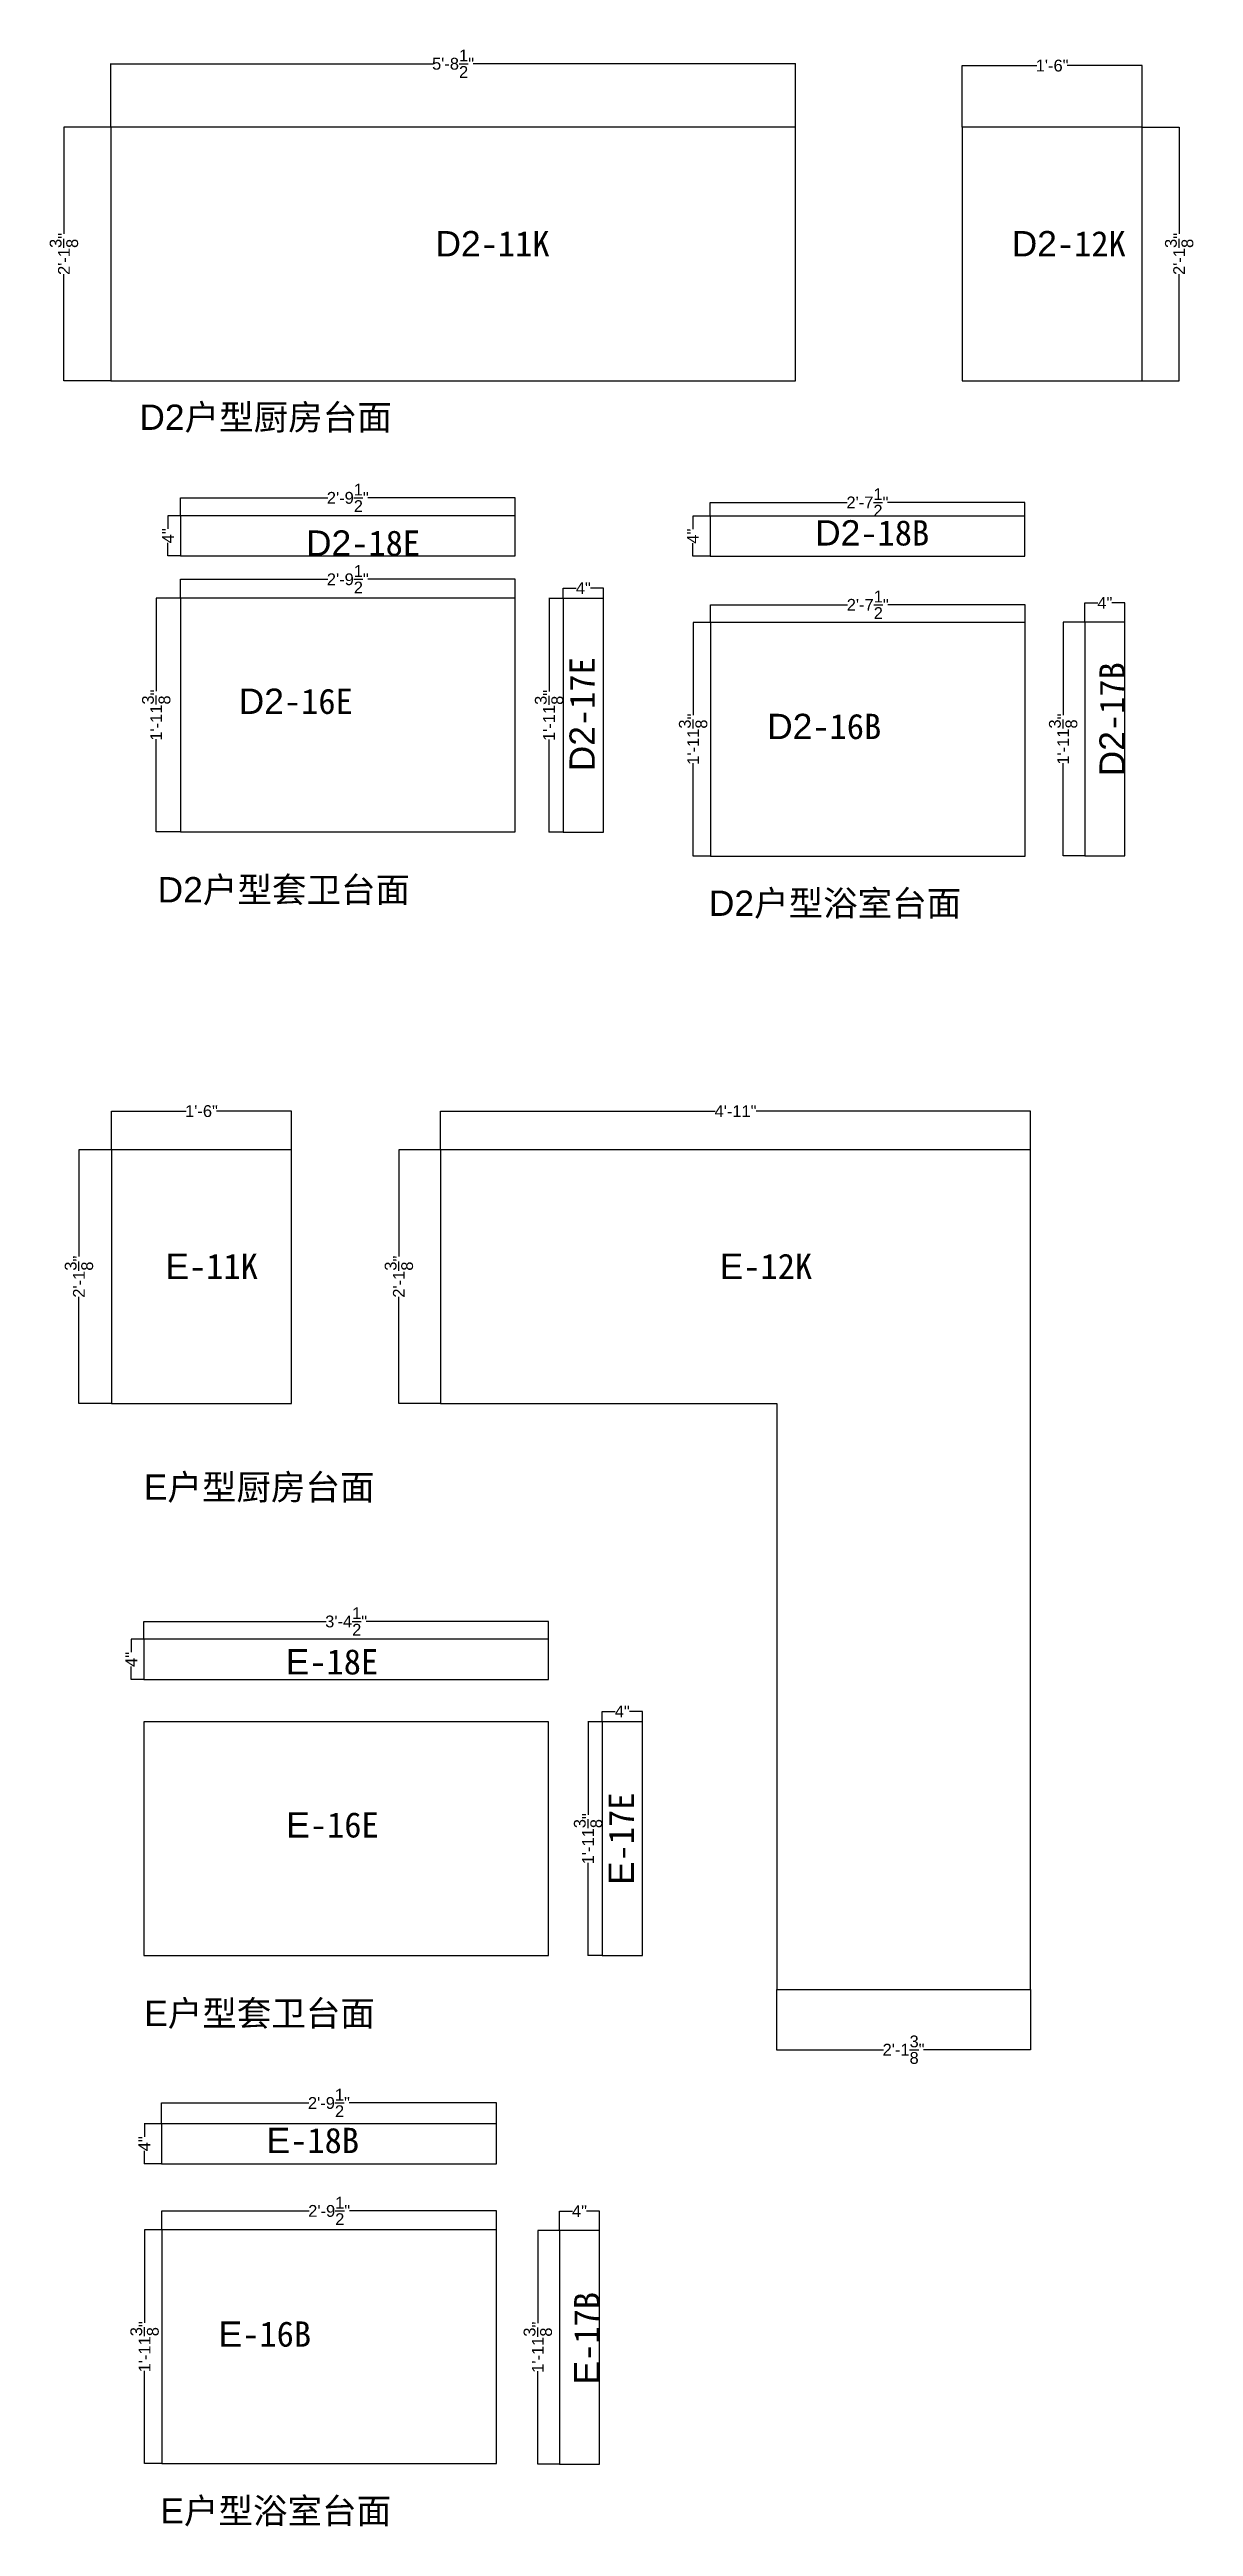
# Model space of a CAD drawing. Header units: inches. Extents: x -997106 to 39633, y -30199 to 1961.
# Drawn here: x 18443 to 21350, y -30188 to -23892 of the extents above; entities that cross this region are included whole.
import ezdxf

# ---------------------------------------------------------------- set-up
doc = ezdxf.new("R2010")
doc.units = ezdxf.units.IN
doc.header["$MEASUREMENT"] = 0
doc.layers.get('Defpoints').update_dxf_attribs({"color": 3})
doc.layers.add('编号', color=10, linetype='Continuous', plot=False)
doc.styles.get("Standard").update_dxf_attribs({"font": 'arial.ttf'})
doc.dimstyles.get("Standard").update_dxf_attribs({"dimtxt": 30, "dimasz": 1, "dimexe": 0.18, "dimexo": 0.0625, "dimgap": 0.09, "dimtad": 0, "dimtoh": 1, "dimdec": 4, "dimlfac": 0.03937, "dimzin": 0, "dimdsep": 46, "dimlunit": 4, "dimtxsty": 'Standard', "dimblk": 'ARCHTICK', "dimcen": 1, "dimadec": 0, "dimazin": 0, "dimtfac": 1, "dimtdec": 4, "dimtix": 1, "dimtofl": 0, "dimtmove": 2, "dimatfit": 3, "dimldrblk": 'ARCHTICK', "dimfxl": 1, "dimtolj": 1, "dimtzin": 0, "dimarcsym": 0})

msp = doc.modelspace()

# ---------------------------------------------------------------- texts
at = {"char_height": 64.3508622, "attachment_point": 1}
for s, insert in [('D2{\\fSimSun|b0|i0|c134|p2;户型厨房台面}', (18671.26048, -24794.68336)), ('D2{\\fSimSun|b0|i0|c134|p2;户型套卫台面}', (18717.69927, -25995.6984)), ('D2{\\fSimSun|b0|i0|c134|p2;户型浴室台面}', (20118.65097, -26030.00323)), ('E{\\fSimSun|b0|i0|c134|p2;户型厨房台面}', (18682.5249, -27514.0931)), ('E{\\fSimSun|b0|i0|c134|p2;户型套卫台面}', (18683.47164, -28851.55508)), ('E{\\fSimSun|b0|i0|c134|p2;户型浴室台面}', (18724.52561, -30116.04661))]:
    msp.add_mtext(s, dxfattribs=dict(at, insert=insert))
at = {"layer": '编号', "char_height": 64.3508622, "attachment_point": 1}
for s, insert in [('D2{\\fSimSun|b0|i0|c134|p2;-11K}', (19423.88871, -24353.64821)), ('D2{\\fSimSun|b0|i0|c134|p2;-12K}', (20888.28472, -24353.64821)), ('D2{\\fSimSun|b0|i0|c134|p2;-18E}', (19094.77546, -25114.59897)), ('D2{\\fSimSun|b0|i0|c134|p2;-18B}', (20388.73246, -25088.60088)), ('D2{\\fSimSun|b0|i0|c134|p2;-16E}', (18923.72067, -25516.68809)), ('D2{\\fSimSun|b0|i0|c134|p2;-16B}', (20266.80041, -25580.67213)), ('E{\\fSimSun|b0|i0|c134|p2;-11K}', (18737.58169, -26952.86806)), ('E{\\fSimSun|b0|i0|c134|p2;-12K}', (20146.22161, -26952.86806)), ('E{\\fSimSun|b0|i0|c134|p2;-18E}', (19043.2678, -27958.06201)), ('E{\\fSimSun|b0|i0|c134|p2;-16E}', (19044.60033, -28372.54477)), ('E{\\fSimSun|b0|i0|c134|p2;-18B}', (18994.60711, -29174.64426)), ('E{\\fSimSun|b0|i0|c134|p2;-16B}', (18872.67506, -29666.71551))]:
    msp.add_mtext(s, dxfattribs=dict(at, insert=insert))
at = {"layer": '编号', "char_height": 64.3508622, "attachment_point": 1, "rotation": 90}
for s, insert in [('D2{\\fSimSun|b0|i0|c134|p2;-17E}', (19764.44361, -25726.87445)), ('D2{\\fSimSun|b0|i0|c134|p2;-17B}', (21111.34786, -25739.70921)), ('E{\\fSimSun|b0|i0|c134|p2;-17E}', (19863.87014, -28557.60446)), ('E{\\fSimSun|b0|i0|c134|p2;-17B}', (19776.19956, -29827.16841))]:
    msp.add_mtext(s, dxfattribs=dict(at, insert=insert))

# ---------------------------------------------------------------- blocks, each defined once
blk = doc.blocks.new('_ArchTick')
at = {"color": 0, "linetype": 'ByBlock', "const_width": 0.15}
blk.add_lwpolyline([(-0.5, -0.5), (0.5, 0.5)], dxfattribs=at)
blk = doc.blocks.new('*D501')
at = {"color": 0, "lineweight": -2, "transparency": 16777216}
for p, q in [((18600.7, -26688.8), (18600.7, -26590.6)), ((18600.7, -26590.7), (18790.6, -26590.7)), ((19057.7, -26590.7), (18867.7, -26590.7)), ((19057.7, -26688.8), (19057.7, -26590.6))]:
    blk.add_line(p, q, dxfattribs=at)
at = {"layer": 'Defpoints', "color": 0, "transparency": 16777216}
for p in [(19057.7, -26590.7), (18600.7, -26688.9), (19057.7, -26688.9)]:
    blk.add_point(p, dxfattribs=at)
at = {"color": 0, "lineweight": -2, "transparency": 16777216, "rotation": 180}
blk.add_blockref('_ArchTick', (18600.7, -26590.7), dxfattribs=at)
at = {"color": 0, "lineweight": -2, "transparency": 16777216}
blk.add_blockref('_ArchTick', (19057.7, -26590.7), dxfattribs=at)
at = {"color": 0, "transparency": 16777216, "insert": (18829.2, -26590.7), "char_height": 30, "attachment_point": 5}
blk.add_mtext('\\A1;1\'-6"', dxfattribs=at)
blk = doc.blocks.new('*D502')
at = {"color": 0, "lineweight": -2, "transparency": 16777216}
for p, q in [((18600.6, -26688.9), (18517.5, -26688.9)), ((18517.6, -26688.9), (18517.6, -26960.3)), ((18517.6, -27333.9), (18517.6, -27062.5)), ((18600.6, -27333.9), (18517.5, -27333.9))]:
    blk.add_line(p, q, dxfattribs=at)
at = {"layer": 'Defpoints', "color": 0, "transparency": 16777216}
for p in [(18600.7, -26688.9), (18517.6, -27333.9), (18600.7, -27333.9)]:
    blk.add_point(p, dxfattribs=at)
at = {"color": 0, "lineweight": -2, "transparency": 16777216}
for p, rotation in [((18517.6, -26688.9), 90), ((18517.6, -27333.9), 270)]:
    blk.add_blockref('_ArchTick', p, dxfattribs=dict(at, rotation=rotation))
at = {"color": 0, "transparency": 16777216, "insert": (18517.6, -27011.4), "char_height": 30, "attachment_point": 5, "rotation": 90}
blk.add_mtext('\\A1;2\'-1{\\H1x;\\S3/8;}"', dxfattribs=at)
blk = doc.blocks.new('*D503')
at = {"color": 0, "lineweight": -2, "transparency": 16777216}
for p, q in [((19437, -26688.8), (19437, -26590.5)), ((19437, -26590.7), (20134.3, -26590.7)), ((20936, -26590.7), (20238.7, -26590.7)), ((20936, -26688.8), (20936, -26590.5))]:
    blk.add_line(p, q, dxfattribs=at)
at = {"layer": 'Defpoints', "color": 0, "transparency": 16777216}
for p in [(20936, -26590.7), (19437, -26688.9), (20936, -26688.9)]:
    blk.add_point(p, dxfattribs=at)
at = {"color": 0, "lineweight": -2, "transparency": 16777216, "rotation": 180}
blk.add_blockref('_ArchTick', (19437, -26590.7), dxfattribs=at)
at = {"color": 0, "lineweight": -2, "transparency": 16777216}
blk.add_blockref('_ArchTick', (20936, -26590.7), dxfattribs=at)
at = {"color": 0, "transparency": 16777216, "insert": (20186.5, -26590.7), "char_height": 30, "attachment_point": 5}
blk.add_mtext('\\A1;4\'-11"', dxfattribs=at)
blk = doc.blocks.new('*D504')
at = {"color": 0, "lineweight": -2, "transparency": 16777216}
for p, q in [((19437, -26688.9), (19330.6, -26688.9)), ((19330.8, -26688.9), (19330.8, -26960.3)), ((19330.8, -27333.9), (19330.8, -27062.5)), ((19437, -27333.9), (19330.6, -27333.9))]:
    blk.add_line(p, q, dxfattribs=at)
at = {"layer": 'Defpoints', "color": 0, "transparency": 16777216}
for p in [(19437, -26688.9), (19330.8, -27333.9), (19437, -27333.9)]:
    blk.add_point(p, dxfattribs=at)
at = {"color": 0, "lineweight": -2, "transparency": 16777216}
for p, rotation in [((19330.8, -26688.9), 90), ((19330.8, -27333.9), 270)]:
    blk.add_blockref('_ArchTick', p, dxfattribs=dict(at, rotation=rotation))
at = {"color": 0, "transparency": 16777216, "insert": (19330.8, -27011.4), "char_height": 30, "attachment_point": 5, "rotation": 90}
blk.add_mtext('\\A1;2\'-1{\\H1x;\\S3/8;}"', dxfattribs=at)
blk = doc.blocks.new('*D505')
at = {"color": 0, "lineweight": -2, "transparency": 16777216}
for p, q in [((20291, -28823), (20291, -28976.3)), ((20936, -28823), (20936, -28976.3)), ((20291, -28976.1), (20562.4, -28976.1)), ((20936, -28976.1), (20664.6, -28976.1))]:
    blk.add_line(p, q, dxfattribs=at)
at = {"layer": 'Defpoints', "color": 0, "transparency": 16777216}
for p in [(20291, -28822.9), (20936, -28822.9), (20936, -28976.1)]:
    blk.add_point(p, dxfattribs=at)
at = {"color": 0, "lineweight": -2, "transparency": 16777216, "rotation": 180}
blk.add_blockref('_ArchTick', (20291, -28976.1), dxfattribs=at)
at = {"color": 0, "lineweight": -2, "transparency": 16777216}
blk.add_blockref('_ArchTick', (20936, -28976.1), dxfattribs=at)
at = {"color": 0, "transparency": 16777216, "insert": (20613.5, -28976.1), "char_height": 30, "attachment_point": 5}
blk.add_mtext('\\A1;2\'-1{\\H1x;\\S3/8;}"', dxfattribs=at)
blk = doc.blocks.new('*D762')
at = {"color": 0, "lineweight": -2, "transparency": 16777216}
for p, q in [((19847.7, -28142.9), (19847.7, -28116.3)), ((19847.7, -28116.4), (19880.8, -28116.4)), ((19949.7, -28116.4), (19916.6, -28116.4)), ((19949.7, -28142.9), (19949.7, -28116.3))]:
    blk.add_line(p, q, dxfattribs=at)
at = {"layer": 'Defpoints', "color": 0, "transparency": 16777216}
for p in [(19949.7, -28116.4), (19847.7, -28143), (19949.7, -28143)]:
    blk.add_point(p, dxfattribs=at)
at = {"color": 0, "lineweight": -2, "transparency": 16777216, "rotation": 180}
blk.add_blockref('_ArchTick', (19847.7, -28116.4), dxfattribs=at)
at = {"color": 0, "lineweight": -2, "transparency": 16777216}
blk.add_blockref('_ArchTick', (19949.7, -28116.4), dxfattribs=at)
at = {"color": 0, "transparency": 16777216, "insert": (19898.7, -28116.4), "char_height": 30, "attachment_point": 5}
blk.add_mtext('\\A1;4"', dxfattribs=at)
blk = doc.blocks.new('*D763')
at = {"color": 0, "lineweight": -2, "transparency": 16777216}
for p, q in [((19847.6, -28143), (19811.4, -28143)), ((19811.6, -28143), (19811.6, -28378.9)), ((19811.6, -28737), (19811.6, -28501.1)), ((19847.6, -28737), (19811.4, -28737))]:
    blk.add_line(p, q, dxfattribs=at)
at = {"layer": 'Defpoints', "color": 0, "transparency": 16777216}
for p in [(19847.7, -28143), (19811.6, -28737), (19847.7, -28737)]:
    blk.add_point(p, dxfattribs=at)
at = {"color": 0, "lineweight": -2, "transparency": 16777216}
for p, rotation in [((19811.6, -28143), 90), ((19811.6, -28737), 270)]:
    blk.add_blockref('_ArchTick', p, dxfattribs=dict(at, rotation=rotation))
at = {"color": 0, "transparency": 16777216, "insert": (19811.6, -28440), "char_height": 30, "attachment_point": 5, "rotation": 90}
blk.add_mtext('\\A1;1\'-11{\\H1x;\\S3/8;}"', dxfattribs=at)
blk = doc.blocks.new('*D759')
at = {"color": 0, "lineweight": -2, "transparency": 16777216}
for p, q in [((18682.4, -27933.1), (18650.6, -27933.1)), ((18650.8, -27933.1), (18650.8, -27966.1)), ((18650.8, -28035.1), (18650.8, -28002)), ((18682.4, -28035.1), (18650.6, -28035.1))]:
    blk.add_line(p, q, dxfattribs=at)
at = {"layer": 'Defpoints', "color": 0, "transparency": 16777216}
for p in [(18682.4, -27933.1), (18650.8, -28035.1), (18682.4, -28035.1)]:
    blk.add_point(p, dxfattribs=at)
at = {"color": 0, "lineweight": -2, "transparency": 16777216}
for p, rotation in [((18650.8, -27933.1), 90), ((18650.8, -28035.1), 270)]:
    blk.add_blockref('_ArchTick', p, dxfattribs=dict(at, rotation=rotation))
at = {"color": 0, "transparency": 16777216, "insert": (18650.8, -27984.1), "char_height": 30, "attachment_point": 5, "rotation": 90}
blk.add_mtext('\\A1;4"', dxfattribs=at)
blk = doc.blocks.new('*D764')
at = {"color": 0, "lineweight": -2, "transparency": 16777216}
for p, q in [((19847.7, -28142.9), (19847.7, -28116.3)), ((19847.7, -28116.4), (19880.8, -28116.4)), ((19949.7, -28116.4), (19916.6, -28116.4)), ((19949.7, -28142.9), (19949.7, -28116.3))]:
    blk.add_line(p, q, dxfattribs=at)
at = {"layer": 'Defpoints', "color": 0, "transparency": 16777216}
for p in [(19949.7, -28116.4), (19847.7, -28143), (19949.7, -28143)]:
    blk.add_point(p, dxfattribs=at)
at = {"color": 0, "lineweight": -2, "transparency": 16777216, "rotation": 180}
blk.add_blockref('_ArchTick', (19847.7, -28116.4), dxfattribs=at)
at = {"color": 0, "lineweight": -2, "transparency": 16777216}
blk.add_blockref('_ArchTick', (19949.7, -28116.4), dxfattribs=at)
at = {"color": 0, "transparency": 16777216, "insert": (19898.7, -28116.4), "char_height": 30, "attachment_point": 5}
blk.add_mtext('\\A1;4"', dxfattribs=at)
blk = doc.blocks.new('*D765')
at = {"color": 0, "lineweight": -2, "transparency": 16777216}
for p, q in [((19847.6, -28143), (19811.4, -28143)), ((19811.6, -28143), (19811.6, -28378.9)), ((19811.6, -28737), (19811.6, -28501.1)), ((19847.6, -28737), (19811.4, -28737))]:
    blk.add_line(p, q, dxfattribs=at)
at = {"layer": 'Defpoints', "color": 0, "transparency": 16777216}
for p in [(19847.7, -28143), (19811.6, -28737), (19847.7, -28737)]:
    blk.add_point(p, dxfattribs=at)
at = {"color": 0, "lineweight": -2, "transparency": 16777216}
for p, rotation in [((19811.6, -28143), 90), ((19811.6, -28737), 270)]:
    blk.add_blockref('_ArchTick', p, dxfattribs=dict(at, rotation=rotation))
at = {"color": 0, "transparency": 16777216, "insert": (19811.6, -28440), "char_height": 30, "attachment_point": 5, "rotation": 90}
blk.add_mtext('\\A1;1\'-11{\\H1x;\\S3/8;}"', dxfattribs=at)
blk = doc.blocks.new('*D760')
at = {"color": 0, "lineweight": -2, "transparency": 16777216}
for p, q in [((18682.4, -27933.1), (18650.6, -27933.1)), ((18650.8, -27933.1), (18650.8, -27966.1)), ((18650.8, -28035.1), (18650.8, -28002)), ((18682.4, -28035.1), (18650.6, -28035.1))]:
    blk.add_line(p, q, dxfattribs=at)
at = {"layer": 'Defpoints', "color": 0, "transparency": 16777216}
for p in [(18682.4, -27933.1), (18650.8, -28035.1), (18682.4, -28035.1)]:
    blk.add_point(p, dxfattribs=at)
at = {"color": 0, "lineweight": -2, "transparency": 16777216}
for p, rotation in [((18650.8, -27933.1), 90), ((18650.8, -28035.1), 270)]:
    blk.add_blockref('_ArchTick', p, dxfattribs=dict(at, rotation=rotation))
at = {"color": 0, "transparency": 16777216, "insert": (18650.8, -27984.1), "char_height": 30, "attachment_point": 5, "rotation": 90}
blk.add_mtext('\\A1;4"', dxfattribs=at)
blk = doc.blocks.new('*D761')
at = {"color": 0, "lineweight": -2, "transparency": 16777216}
for p, q in [((18682.4, -27933), (18682.4, -27887.5)), ((18682.4, -27887.7), (19146, -27887.7)), ((19711.4, -27887.7), (19247.8, -27887.7)), ((19711.4, -27933), (19711.4, -27887.5))]:
    blk.add_line(p, q, dxfattribs=at)
at = {"layer": 'Defpoints', "color": 0, "transparency": 16777216}
for p in [(19711.4, -27887.7), (18682.4, -27933.1), (19711.4, -27933.1)]:
    blk.add_point(p, dxfattribs=at)
at = {"color": 0, "lineweight": -2, "transparency": 16777216, "rotation": 180}
blk.add_blockref('_ArchTick', (18682.4, -27887.7), dxfattribs=at)
at = {"color": 0, "lineweight": -2, "transparency": 16777216}
blk.add_blockref('_ArchTick', (19711.4, -27887.7), dxfattribs=at)
at = {"color": 0, "transparency": 16777216, "insert": (19196.9, -27887.7), "char_height": 30, "attachment_point": 5}
blk.add_mtext('\\A1;3\'-4{\\H1x;\\S1/2;}"', dxfattribs=at)
blk = doc.blocks.new('*D1468')
at = {"color": 0, "lineweight": -2, "transparency": 16777216}
for p, q in [((19738.8, -29435.5), (19683.7, -29435.5)), ((19683.9, -29435.5), (19683.9, -29671.4)), ((19683.9, -30029.5), (19683.9, -29793.6)), ((19738.8, -30029.5), (19683.7, -30029.5))]:
    blk.add_line(p, q, dxfattribs=at)
at = {"layer": 'Defpoints', "color": 0, "transparency": 16777216}
for p in [(19738.8, -29435.5), (19683.9, -30029.5), (19738.8, -30029.5)]:
    blk.add_point(p, dxfattribs=at)
at = {"color": 0, "lineweight": -2, "transparency": 16777216}
for p, rotation in [((19683.9, -29435.5), 90), ((19683.9, -30029.5), 270)]:
    blk.add_blockref('_ArchTick', p, dxfattribs=dict(at, rotation=rotation))
at = {"color": 0, "transparency": 16777216, "insert": (19683.9, -29732.5), "char_height": 30, "attachment_point": 5, "rotation": 90}
blk.add_mtext('\\A1;1\'-11{\\H1x;\\S3/8;}"', dxfattribs=at)
blk = doc.blocks.new('*D1469')
at = {"color": 0, "lineweight": -2, "transparency": 16777216}
for p, q in [((19738.8, -29435.4), (19738.8, -29386.2)), ((19738.8, -29386.4), (19771.9, -29386.4)), ((19840.8, -29386.4), (19807.7, -29386.4)), ((19840.8, -29435.4), (19840.8, -29386.2))]:
    blk.add_line(p, q, dxfattribs=at)
at = {"layer": 'Defpoints', "color": 0, "transparency": 16777216}
for p in [(19840.8, -29386.4), (19738.8, -29435.5), (19840.8, -29435.5)]:
    blk.add_point(p, dxfattribs=at)
at = {"color": 0, "lineweight": -2, "transparency": 16777216, "rotation": 180}
blk.add_blockref('_ArchTick', (19738.8, -29386.4), dxfattribs=at)
at = {"color": 0, "lineweight": -2, "transparency": 16777216}
blk.add_blockref('_ArchTick', (19840.8, -29386.4), dxfattribs=at)
at = {"color": 0, "transparency": 16777216, "insert": (19789.8, -29386.4), "char_height": 30, "attachment_point": 5}
blk.add_mtext('\\A1;4"', dxfattribs=at)
blk = doc.blocks.new('*D1466')
at = {"color": 0, "lineweight": -2, "transparency": 16777216}
for p, q in [((18728.3, -29434.3), (18684.3, -29434.3)), ((18684.5, -29434.3), (18684.5, -29670.2)), ((18684.5, -30028.3), (18684.5, -29792.4)), ((18728.3, -30028.3), (18684.3, -30028.3))]:
    blk.add_line(p, q, dxfattribs=at)
at = {"layer": 'Defpoints', "color": 0, "transparency": 16777216}
for p in [(18728.3, -29434.3), (18684.5, -30028.3), (18728.3, -30028.3)]:
    blk.add_point(p, dxfattribs=at)
at = {"color": 0, "lineweight": -2, "transparency": 16777216}
for p, rotation in [((18684.5, -29434.3), 90), ((18684.5, -30028.3), 270)]:
    blk.add_blockref('_ArchTick', p, dxfattribs=dict(at, rotation=rotation))
at = {"color": 0, "transparency": 16777216, "insert": (18684.5, -29731.3), "char_height": 30, "attachment_point": 5, "rotation": 90}
blk.add_mtext('\\A1;1\'-11{\\H1x;\\S3/8;}"', dxfattribs=at)
blk = doc.blocks.new('*D1467')
at = {"color": 0, "lineweight": -2, "transparency": 16777216}
for p, q in [((18727.5, -29164.2), (18683.9, -29164.2)), ((18684.1, -29164.2), (18684.1, -29197.3)), ((18727.5, -29266.2), (18683.9, -29266.2)), ((18684.1, -29266.2), (18684.1, -29233.1))]:
    blk.add_line(p, q, dxfattribs=at)
at = {"layer": 'Defpoints', "color": 0, "transparency": 16777216}
for p in [(18727.6, -29164.2), (18684.1, -29266.2), (18727.6, -29266.2)]:
    blk.add_point(p, dxfattribs=at)
at = {"color": 0, "lineweight": -2, "transparency": 16777216}
for p, rotation in [((18684.1, -29164.2), 90), ((18684.1, -29266.2), 270)]:
    blk.add_blockref('_ArchTick', p, dxfattribs=dict(at, rotation=rotation))
at = {"color": 0, "transparency": 16777216, "insert": (18684.1, -29215.2), "char_height": 30, "attachment_point": 5, "rotation": 90}
blk.add_mtext('\\A1;4"', dxfattribs=at)
blk = doc.blocks.new('*D1470')
at = {"color": 0, "lineweight": -2, "transparency": 16777216}
for p, q in [((18728.3, -29434.3), (18728.3, -29385.7)), ((18728.3, -29385.9), (19102.7, -29385.9)), ((19579.3, -29385.9), (19205, -29385.9)), ((19579.3, -29434.3), (19579.3, -29385.7))]:
    blk.add_line(p, q, dxfattribs=at)
at = {"layer": 'Defpoints', "color": 0, "transparency": 16777216}
for p in [(19579.3, -29385.9), (18728.3, -29434.3), (19579.3, -29434.3)]:
    blk.add_point(p, dxfattribs=at)
at = {"color": 0, "lineweight": -2, "transparency": 16777216, "rotation": 180}
blk.add_blockref('_ArchTick', (18728.3, -29385.9), dxfattribs=at)
at = {"color": 0, "lineweight": -2, "transparency": 16777216}
blk.add_blockref('_ArchTick', (19579.3, -29385.9), dxfattribs=at)
at = {"color": 0, "transparency": 16777216, "insert": (19153.8, -29385.9), "char_height": 30, "attachment_point": 5}
blk.add_mtext('\\A1;2\'-9{\\H1x;\\S1/2;}"', dxfattribs=at)
blk = doc.blocks.new('*D1471')
at = {"color": 0, "lineweight": -2, "transparency": 16777216}
for p, q in [((18727.6, -29164.1), (18727.6, -29111.3)), ((18727.6, -29111.5), (19101.9, -29111.5)), ((19578.6, -29111.5), (19204.3, -29111.5)), ((19578.6, -29164.1), (19578.6, -29111.3))]:
    blk.add_line(p, q, dxfattribs=at)
at = {"layer": 'Defpoints', "color": 0, "transparency": 16777216}
for p in [(19578.6, -29111.5), (18727.6, -29164.2), (19578.6, -29164.2)]:
    blk.add_point(p, dxfattribs=at)
at = {"color": 0, "lineweight": -2, "transparency": 16777216, "rotation": 180}
blk.add_blockref('_ArchTick', (18727.6, -29111.5), dxfattribs=at)
at = {"color": 0, "lineweight": -2, "transparency": 16777216}
blk.add_blockref('_ArchTick', (19578.6, -29111.5), dxfattribs=at)
at = {"color": 0, "transparency": 16777216, "insert": (19153.1, -29111.5), "char_height": 30, "attachment_point": 5}
blk.add_mtext('\\A1;2\'-9{\\H1x;\\S1/2;}"', dxfattribs=at)
blk = doc.blocks.new('*D452')
at = {"color": 0, "lineweight": -2, "transparency": 16777216}
for p, q in [((18598.5, -24089.4), (18598.5, -23928.2)), ((18598.5, -23928.4), (19417.6, -23928.4)), ((20338.5, -23928.4), (19519.4, -23928.4)), ((20338.5, -24089.4), (20338.5, -23928.2))]:
    blk.add_line(p, q, dxfattribs=at)
at = {"layer": 'Defpoints', "color": 0, "transparency": 16777216}
for p in [(20338.5, -23928.4), (18598.5, -24089.4), (20338.5, -24089.4)]:
    blk.add_point(p, dxfattribs=at)
at = {"color": 0, "lineweight": -2, "transparency": 16777216, "rotation": 180}
blk.add_blockref('_ArchTick', (18598.5, -23928.4), dxfattribs=at)
at = {"color": 0, "lineweight": -2, "transparency": 16777216}
blk.add_blockref('_ArchTick', (20338.5, -23928.4), dxfattribs=at)
at = {"color": 0, "transparency": 16777216, "insert": (19468.5, -23928.4), "char_height": 30, "attachment_point": 5}
blk.add_mtext('\\A1;5\'-8{\\H1x;\\S1/2;}"', dxfattribs=at)
blk = doc.blocks.new('*D453')
at = {"color": 0, "lineweight": -2, "transparency": 16777216}
for p, q in [((18598.4, -24089.4), (18479.3, -24089.4)), ((18479.5, -24089.4), (18479.5, -24360.8)), ((18479.5, -24734.4), (18479.5, -24463)), ((18598.4, -24734.4), (18479.3, -24734.4))]:
    blk.add_line(p, q, dxfattribs=at)
at = {"layer": 'Defpoints', "color": 0, "transparency": 16777216}
for p in [(18598.5, -24089.4), (18479.5, -24734.4), (18598.5, -24734.4)]:
    blk.add_point(p, dxfattribs=at)
at = {"color": 0, "lineweight": -2, "transparency": 16777216}
for p, rotation in [((18479.5, -24089.4), 90), ((18479.5, -24734.4), 270)]:
    blk.add_blockref('_ArchTick', p, dxfattribs=dict(at, rotation=rotation))
at = {"color": 0, "transparency": 16777216, "insert": (18479.5, -24411.9), "char_height": 30, "attachment_point": 5, "rotation": 90}
blk.add_mtext('\\A1;2\'-1{\\H1x;\\S3/8;}"', dxfattribs=at)
blk = doc.blocks.new('*D454')
at = {"color": 0, "lineweight": -2, "transparency": 16777216}
for p, q in [((20762.6, -24089.4), (20762.6, -23933.1)), ((20762.6, -23933.3), (20952.6, -23933.3)), ((21219.6, -23933.3), (21029.7, -23933.3)), ((21219.6, -24089.4), (21219.6, -23933.1))]:
    blk.add_line(p, q, dxfattribs=at)
at = {"layer": 'Defpoints', "color": 0, "transparency": 16777216}
for p in [(21219.6, -23933.3), (20762.6, -24089.4), (21219.6, -24089.4)]:
    blk.add_point(p, dxfattribs=at)
at = {"color": 0, "lineweight": -2, "transparency": 16777216, "rotation": 180}
blk.add_blockref('_ArchTick', (20762.6, -23933.3), dxfattribs=at)
at = {"color": 0, "lineweight": -2, "transparency": 16777216}
blk.add_blockref('_ArchTick', (21219.6, -23933.3), dxfattribs=at)
at = {"color": 0, "transparency": 16777216, "insert": (20991.1, -23933.3), "char_height": 30, "attachment_point": 5}
blk.add_mtext('\\A1;1\'-6"', dxfattribs=at)
blk = doc.blocks.new('*D455')
at = {"color": 0, "lineweight": -2, "transparency": 16777216}
for p, q in [((21219.7, -24089.4), (21314, -24089.4)), ((21313.9, -24089.4), (21313.9, -24360.8)), ((21313.9, -24734.4), (21313.9, -24463)), ((21219.7, -24734.4), (21314, -24734.4))]:
    blk.add_line(p, q, dxfattribs=at)
at = {"layer": 'Defpoints', "color": 0, "transparency": 16777216}
for p in [(21219.6, -24089.4), (21219.6, -24734.4), (21313.9, -24734.4)]:
    blk.add_point(p, dxfattribs=at)
at = {"color": 0, "lineweight": -2, "transparency": 16777216}
for p, rotation in [((21313.9, -24089.4), 90), ((21313.9, -24734.4), 270)]:
    blk.add_blockref('_ArchTick', p, dxfattribs=dict(at, rotation=rotation))
at = {"color": 0, "transparency": 16777216, "insert": (21313.9, -24411.9), "char_height": 30, "attachment_point": 5, "rotation": 90}
blk.add_mtext('\\A1;2\'-1{\\H1x;\\S3/8;}"', dxfattribs=at)
blk = doc.blocks.new('*D562')
at = {"color": 0, "lineweight": -2, "transparency": 16777216}
for p, q in [((18775.5, -25287.1), (18714, -25287.1)), ((18714.1, -25287.1), (18714.1, -25523)), ((18714.1, -25881.1), (18714.1, -25645.2)), ((18775.5, -25881.1), (18714, -25881.1))]:
    blk.add_line(p, q, dxfattribs=at)
at = {"layer": 'Defpoints', "color": 0, "transparency": 16777216}
for p in [(18775.6, -25287.1), (18714.1, -25881.1), (18775.6, -25881.1)]:
    blk.add_point(p, dxfattribs=at)
at = {"color": 0, "lineweight": -2, "transparency": 16777216}
for p, rotation in [((18714.1, -25287.1), 90), ((18714.1, -25881.1), 270)]:
    blk.add_blockref('_ArchTick', p, dxfattribs=dict(at, rotation=rotation))
at = {"color": 0, "transparency": 16777216, "insert": (18714.1, -25584.1), "char_height": 30, "attachment_point": 5, "rotation": 90}
blk.add_mtext('\\A1;1\'-11{\\H1x;\\S3/8;}"', dxfattribs=at)
blk = doc.blocks.new('*D563')
at = {"color": 0, "lineweight": -2, "transparency": 16777216}
for p, q in [((18775.6, -25287), (18775.6, -25238.6)), ((18775.6, -25238.8), (19149.9, -25238.8)), ((19626.6, -25238.8), (19252.3, -25238.8)), ((19626.6, -25287), (19626.6, -25238.6))]:
    blk.add_line(p, q, dxfattribs=at)
at = {"layer": 'Defpoints', "color": 0, "transparency": 16777216}
for p in [(19626.6, -25238.8), (18775.6, -25287.1), (19626.6, -25287.1)]:
    blk.add_point(p, dxfattribs=at)
at = {"color": 0, "lineweight": -2, "transparency": 16777216, "rotation": 180}
blk.add_blockref('_ArchTick', (18775.6, -25238.8), dxfattribs=at)
at = {"color": 0, "lineweight": -2, "transparency": 16777216}
blk.add_blockref('_ArchTick', (19626.6, -25238.8), dxfattribs=at)
at = {"color": 0, "transparency": 16777216, "insert": (19201.1, -25238.8), "char_height": 30, "attachment_point": 5}
blk.add_mtext('\\A1;2\'-9{\\H1x;\\S1/2;}"', dxfattribs=at)
blk = doc.blocks.new('*D564')
at = {"color": 0, "lineweight": -2, "transparency": 16777216}
for p, q in [((19748.7, -25287.8), (19748.7, -25261.1)), ((19748.7, -25261.3), (19781.7, -25261.3)), ((19850.7, -25261.3), (19817.6, -25261.3)), ((19850.7, -25287.8), (19850.7, -25261.1))]:
    blk.add_line(p, q, dxfattribs=at)
at = {"layer": 'Defpoints', "color": 0, "transparency": 16777216}
for p in [(19748.7, -25287.9), (19850.7, -25261.3), (19850.7, -25287.9)]:
    blk.add_point(p, dxfattribs=at)
at = {"color": 0, "lineweight": -2, "transparency": 16777216, "rotation": 180}
blk.add_blockref('_ArchTick', (19748.7, -25261.3), dxfattribs=at)
at = {"color": 0, "lineweight": -2, "transparency": 16777216}
blk.add_blockref('_ArchTick', (19850.7, -25261.3), dxfattribs=at)
at = {"color": 0, "transparency": 16777216, "insert": (19799.7, -25261.3), "char_height": 30, "attachment_point": 5}
blk.add_mtext('\\A1;4"', dxfattribs=at)
blk = doc.blocks.new('*D565')
at = {"color": 0, "lineweight": -2, "transparency": 16777216}
for p, q in [((19748.6, -25287.9), (19712.4, -25287.9)), ((19712.5, -25287.9), (19712.5, -25523.8)), ((19712.5, -25881.9), (19712.5, -25645.9)), ((19748.6, -25881.9), (19712.4, -25881.9))]:
    blk.add_line(p, q, dxfattribs=at)
at = {"layer": 'Defpoints', "color": 0, "transparency": 16777216}
for p in [(19748.7, -25287.9), (19712.5, -25881.9), (19748.7, -25881.9)]:
    blk.add_point(p, dxfattribs=at)
at = {"color": 0, "lineweight": -2, "transparency": 16777216}
for p, rotation in [((19712.5, -25287.9), 90), ((19712.5, -25881.9), 270)]:
    blk.add_blockref('_ArchTick', p, dxfattribs=dict(at, rotation=rotation))
at = {"color": 0, "transparency": 16777216, "insert": (19712.5, -25584.9), "char_height": 30, "attachment_point": 5, "rotation": 90}
blk.add_mtext('\\A1;1\'-11{\\H1x;\\S3/8;}"', dxfattribs=at)
blk = doc.blocks.new('*D566')
at = {"color": 0, "lineweight": -2, "transparency": 16777216}
for p, q in [((18775.5, -25077.2), (18743.8, -25077.2)), ((18744, -25077.2), (18744, -25110.3)), ((18775.5, -25179.2), (18743.8, -25179.2)), ((18744, -25179.2), (18744, -25146.1))]:
    blk.add_line(p, q, dxfattribs=at)
at = {"layer": 'Defpoints', "color": 0, "transparency": 16777216}
for p in [(18775.6, -25077.2), (18744, -25179.2), (18775.6, -25179.2)]:
    blk.add_point(p, dxfattribs=at)
at = {"color": 0, "lineweight": -2, "transparency": 16777216}
for p, rotation in [((18744, -25077.2), 90), ((18744, -25179.2), 270)]:
    blk.add_blockref('_ArchTick', p, dxfattribs=dict(at, rotation=rotation))
at = {"color": 0, "transparency": 16777216, "insert": (18744, -25128.2), "char_height": 30, "attachment_point": 5, "rotation": 90}
blk.add_mtext('\\A1;4"', dxfattribs=at)
blk = doc.blocks.new('*D567')
at = {"color": 0, "lineweight": -2, "transparency": 16777216}
for p, q in [((18775.6, -25077.2), (18775.6, -25031.7)), ((18775.6, -25031.8), (19149.9, -25031.8)), ((19626.6, -25031.8), (19252.3, -25031.8)), ((19626.6, -25077.2), (19626.6, -25031.7))]:
    blk.add_line(p, q, dxfattribs=at)
at = {"layer": 'Defpoints', "color": 0, "transparency": 16777216}
for p in [(19626.6, -25031.8), (18775.6, -25077.2), (19626.6, -25077.2)]:
    blk.add_point(p, dxfattribs=at)
at = {"color": 0, "lineweight": -2, "transparency": 16777216, "rotation": 180}
blk.add_blockref('_ArchTick', (18775.6, -25031.8), dxfattribs=at)
at = {"color": 0, "lineweight": -2, "transparency": 16777216}
blk.add_blockref('_ArchTick', (19626.6, -25031.8), dxfattribs=at)
at = {"color": 0, "transparency": 16777216, "insert": (19201.1, -25031.8), "char_height": 30, "attachment_point": 5}
blk.add_mtext('\\A1;2\'-9{\\H1x;\\S1/2;}"', dxfattribs=at)
blk = doc.blocks.new('*D1400')
at = {"color": 0, "lineweight": -2, "transparency": 16777216}
for p, q in [((21073.9, -25348), (21018.8, -25348)), ((21019, -25348), (21019, -25583.9)), ((21019, -25942), (21019, -25706.1)), ((21073.9, -25942), (21018.8, -25942))]:
    blk.add_line(p, q, dxfattribs=at)
at = {"layer": 'Defpoints', "color": 0, "transparency": 16777216}
for p in [(21074, -25348), (21019, -25942), (21074, -25942)]:
    blk.add_point(p, dxfattribs=at)
at = {"color": 0, "lineweight": -2, "transparency": 16777216}
for p, rotation in [((21019, -25348), 90), ((21019, -25942), 270)]:
    blk.add_blockref('_ArchTick', p, dxfattribs=dict(at, rotation=rotation))
at = {"color": 0, "transparency": 16777216, "insert": (21019, -25645), "char_height": 30, "attachment_point": 5, "rotation": 90}
blk.add_mtext('\\A1;1\'-11{\\H1x;\\S3/8;}"', dxfattribs=at)
blk = doc.blocks.new('*D1401')
at = {"color": 0, "lineweight": -2, "transparency": 16777216}
for p, q in [((21074, -25348), (21074, -25298.8)), ((21074, -25298.9), (21107, -25298.9)), ((21176, -25298.9), (21142.9, -25298.9)), ((21176, -25348), (21176, -25298.8))]:
    blk.add_line(p, q, dxfattribs=at)
at = {"layer": 'Defpoints', "color": 0, "transparency": 16777216}
for p in [(21176, -25298.9), (21074, -25348), (21176, -25348)]:
    blk.add_point(p, dxfattribs=at)
at = {"color": 0, "lineweight": -2, "transparency": 16777216, "rotation": 180}
blk.add_blockref('_ArchTick', (21074, -25298.9), dxfattribs=at)
at = {"color": 0, "lineweight": -2, "transparency": 16777216}
blk.add_blockref('_ArchTick', (21176, -25298.9), dxfattribs=at)
at = {"color": 0, "transparency": 16777216, "insert": (21125, -25298.9), "char_height": 30, "attachment_point": 5}
blk.add_mtext('\\A1;4"', dxfattribs=at)
blk = doc.blocks.new('*D1402')
at = {"color": 0, "lineweight": -2, "transparency": 16777216}
for p, q in [((20122.5, -25348.2), (20122.5, -25303.5)), ((20122.5, -25303.7), (20471.3, -25303.7)), ((20922.5, -25303.7), (20573.6, -25303.7)), ((20922.5, -25348.2), (20922.5, -25303.5))]:
    blk.add_line(p, q, dxfattribs=at)
at = {"layer": 'Defpoints', "color": 0, "transparency": 16777216}
for p in [(20922.5, -25303.7), (20122.5, -25348.3), (20922.5, -25348.3)]:
    blk.add_point(p, dxfattribs=at)
at = {"color": 0, "lineweight": -2, "transparency": 16777216, "rotation": 180}
blk.add_blockref('_ArchTick', (20122.5, -25303.7), dxfattribs=at)
at = {"color": 0, "lineweight": -2, "transparency": 16777216}
blk.add_blockref('_ArchTick', (20922.5, -25303.7), dxfattribs=at)
at = {"color": 0, "transparency": 16777216, "insert": (20522.5, -25303.7), "char_height": 30, "attachment_point": 5}
blk.add_mtext('\\A1;2\'-7{\\H1x;\\S1/2;}"', dxfattribs=at)
blk = doc.blocks.new('*D1403')
at = {"color": 0, "lineweight": -2, "transparency": 16777216}
for p, q in [((20122.4, -25348.3), (20078.5, -25348.3)), ((20078.6, -25348.3), (20078.6, -25584.2)), ((20078.6, -25942.3), (20078.6, -25706.4)), ((20122.4, -25942.3), (20078.5, -25942.3))]:
    blk.add_line(p, q, dxfattribs=at)
at = {"layer": 'Defpoints', "color": 0, "transparency": 16777216}
for p in [(20122.5, -25348.3), (20078.6, -25942.3), (20122.5, -25942.3)]:
    blk.add_point(p, dxfattribs=at)
at = {"color": 0, "lineweight": -2, "transparency": 16777216}
for p, rotation in [((20078.6, -25348.3), 90), ((20078.6, -25942.3), 270)]:
    blk.add_blockref('_ArchTick', p, dxfattribs=dict(at, rotation=rotation))
at = {"color": 0, "transparency": 16777216, "insert": (20078.6, -25645.3), "char_height": 30, "attachment_point": 5, "rotation": 90}
blk.add_mtext('\\A1;1\'-11{\\H1x;\\S3/8;}"', dxfattribs=at)
blk = doc.blocks.new('*D1404')
at = {"color": 0, "lineweight": -2, "transparency": 16777216}
for p, q in [((20121.7, -25078.2), (20078, -25078.2)), ((20078.2, -25078.2), (20078.2, -25111.2)), ((20121.7, -25180.2), (20078, -25180.2)), ((20078.2, -25180.2), (20078.2, -25147.1))]:
    blk.add_line(p, q, dxfattribs=at)
at = {"layer": 'Defpoints', "color": 0, "transparency": 16777216}
for p in [(20121.7, -25078.2), (20078.2, -25180.2), (20121.7, -25180.2)]:
    blk.add_point(p, dxfattribs=at)
at = {"color": 0, "lineweight": -2, "transparency": 16777216}
for p, rotation in [((20078.2, -25078.2), 90), ((20078.2, -25180.2), 270)]:
    blk.add_blockref('_ArchTick', p, dxfattribs=dict(at, rotation=rotation))
at = {"color": 0, "transparency": 16777216, "insert": (20078.2, -25129.2), "char_height": 30, "attachment_point": 5, "rotation": 90}
blk.add_mtext('\\A1;4"', dxfattribs=at)
blk = doc.blocks.new('*D1405')
at = {"color": 0, "lineweight": -2, "transparency": 16777216}
for p, q in [((20121.7, -25078.1), (20121.7, -25043.3)), ((20121.7, -25043.5), (20470.6, -25043.5)), ((20921.7, -25043.5), (20572.9, -25043.5)), ((20921.7, -25078.1), (20921.7, -25043.3))]:
    blk.add_line(p, q, dxfattribs=at)
at = {"layer": 'Defpoints', "color": 0, "transparency": 16777216}
for p in [(20921.7, -25043.5), (20121.7, -25078.2), (20921.7, -25078.2)]:
    blk.add_point(p, dxfattribs=at)
at = {"color": 0, "lineweight": -2, "transparency": 16777216, "rotation": 180}
blk.add_blockref('_ArchTick', (20121.7, -25043.5), dxfattribs=at)
at = {"color": 0, "lineweight": -2, "transparency": 16777216}
blk.add_blockref('_ArchTick', (20921.7, -25043.5), dxfattribs=at)
at = {"color": 0, "transparency": 16777216, "insert": (20521.7, -25043.5), "char_height": 30, "attachment_point": 5}
blk.add_mtext('\\A1;2\'-7{\\H1x;\\S1/2;}"', dxfattribs=at)

# ---------------------------------------------------------------- dimensions: what is measured, and where the dimension line sits
for base, p1, p2, picture, middle in [((20338.49308, -23928.35186), (18598.49308, -24089.41463), (20338.49308, -24089.41463), '*D452', (19468.49308, -23928.35186)), ((21219.60723, -23933.3152), (20762.60723, -24089.41463), (21219.60723, -24089.41463), '*D454', (20991.10723, -23933.3152)), ((19626.59962, -25031.84166), (18775.59962, -25077.21321), (19626.59962, -25077.21321), '*D567', (19201.09962, -25031.84166)), ((20921.72292, -25043.52556), (20121.72292, -25078.154), (20921.72292, -25078.154), '*D1405', (20521.72292, -25043.52556)), ((19626.59962, -25238.81764), (18775.59962, -25287.07774), (19626.59962, -25287.07774), '*D563', (19201.09962, -25238.81764)), ((19850.65143, -25261.30291), (19748.65143, -25287.85066), (19850.65143, -25287.85066), '*D564', (19799.65143, -25261.30291)), ((20922.4562, -25303.71954), (20122.4562, -25348.28637), (20922.4562, -25348.28637), '*D1402', (20522.4562, -25303.71954)), ((21175.96209, -25298.93902), (21073.96209, -25348.03988), (21175.96209, -25348.03988), '*D1401', (21124.96209, -25298.93902)), ((19057.6546, -26590.74272), (18600.6546, -26688.88939), (19057.6546, -26688.88939), '*D501', (18829.1546, -26590.74272)), ((20936.02155, -26590.65092), (19437.02155, -26688.88939), (20936.02155, -26688.88939), '*D503', (20186.52155, -26590.65092)), ((19711.42835, -27887.69834), (18682.42835, -27933.06989), (19711.42835, -27933.06989), '*D761', (19196.92835, -27887.69834)), ((19949.70684, -28116.43184), (19847.70684, -28142.9796), (19949.70684, -28142.9796), '*D762', (19898.70684, -28116.43184)), ((19949.70684, -28116.43184), (19847.70684, -28142.9796), (19949.70684, -28142.9796), '*D764', (19898.70684, -28116.43184)), ((20936.0215477154, -28976.1325941413), (20291.0215477154, -28822.8893923801), (20936.0215477154, -28822.8893923801), '*D505', (20613.5215477154, -28976.1325941413)), ((19578.59756, -29111.52361), (18727.59756, -29164.19737), (19578.59756, -29164.19737), '*D1471', (19153.09756, -29111.52361)), ((19579.33085, -29385.88499), (18728.33085, -29434.32975), (19579.33085, -29434.32975), '*D1470', (19153.83085, -29385.88499)), ((19840.8138, -29386.39823), (19738.8138, -29435.49909), (19840.8138, -29435.49909), '*D1469', (19789.8138, -29386.39823))]:
    dim = msp.add_linear_dim(base=base, p1=p1, p2=p2, dimstyle='Standard')
    dim.commit()
    dim.dimension.update_dxf_attribs({"geometry": picture, "text_midpoint": middle})
for base, p1, p2, picture, middle in [((18479.4844850002, -24734.4146259091), (18598.493079389, -24089.4146259091), (18598.493079389, -24734.4146259091), '*D453', (18479.4844850002, -24411.9146259091)), ((21313.8572095009, -24734.4146259091), (21219.6072298762, -24089.4146259091), (21219.6072298762, -24734.4146259091), '*D455', (21313.8572095009, -24411.9146259091)), ((18743.96039, -25179.21321), (18775.59962, -25077.21321), (18775.59962, -25179.21321), '*D566', (18743.96039, -25128.21321)), ((20078.18716, -25180.154), (20121.72292, -25078.154), (20121.72292, -25180.154), '*D1404', (20078.18716, -25129.154)), ((18714.1336, -25881.07774), (18775.59962, -25287.07774), (18775.59962, -25881.07774), '*D562', (18714.1336, -25584.07774)), ((19712.54586, -25881.85066), (19748.65143, -25287.85066), (19748.65143, -25881.85066), '*D565', (19712.54586, -25584.85066)), ((20078.63659, -25942.28637), (20122.4562, -25348.28637), (20122.4562, -25942.28637), '*D1403', (20078.63659, -25645.28637)), ((21019.0164, -25942.03988), (21073.96209, -25348.03988), (21073.96209, -25942.03988), '*D1400', (21019.0164, -25645.03988)), ((18517.6322103891, -27333.8893923801), (18600.65460349, -26688.8893923801), (18600.65460349, -27333.8893923801), '*D502', (18517.6322103891, -27011.3893923801)), ((19330.8207146581, -27333.8893923801), (19437.0215477154, -26688.8893923801), (19437.0215477154, -27333.8893923801), '*D504', (19330.8207146581, -27011.3893923801)), ((18650.78912, -28035.06989), (18682.42835, -27933.06989), (18682.42835, -28035.06989), '*D759', (18650.78912, -27984.06989)), ((18650.78912, -28035.06989), (18682.42835, -27933.06989), (18682.42835, -28035.06989), '*D760', (18650.78912, -27984.06989)), ((19811.60127, -28736.9796), (19847.70684, -28142.9796), (19847.70684, -28736.9796), '*D763', (19811.60127, -28439.9796)), ((19811.60127, -28736.9796), (19847.70684, -28142.9796), (19847.70684, -28736.9796), '*D765', (19811.60127, -28439.9796)), ((18684.06181, -29266.19737), (18727.59756, -29164.19737), (18727.59756, -29266.19737), '*D1467', (18684.06181, -29215.19737)), ((18684.51124, -30028.32975), (18728.33085, -29434.32975), (18728.33085, -30028.32975), '*D1466', (18684.51124, -29731.32975)), ((19683.8681, -30029.49909), (19738.8138, -29435.49909), (19738.8138, -30029.49909), '*D1468', (19683.8681, -29732.49909))]:
    dim = msp.add_linear_dim(base=base, p1=p1, p2=p2, angle=90, dimstyle='Standard')
    dim.commit()
    dim.dimension.update_dxf_attribs({"geometry": picture, "text_midpoint": middle})

# ---------------------------------------------------------------- linework, layer by layer
for points in [[(18598.49308, -24734.41463), (20338.49308, -24734.41463), (20338.49308, -24089.41463), (18598.49308, -24089.41463)], [(20762.60723, -24734.41463), (21219.60723, -24734.41463), (21219.60723, -24089.41463), (20762.60723, -24089.41463)], [(18775.59962, -25179.21321), (19626.59962, -25179.21321), (19626.59962, -25077.21321), (18775.59962, -25077.21321)], [(20121.72292, -25180.154), (20921.72292, -25180.154), (20921.72292, -25078.154), (20121.72292, -25078.154)], [(18775.59962, -25881.07774), (19626.59962, -25881.07774), (19626.59962, -25287.07774), (18775.59962, -25287.07774)], [(19748.65143, -25881.85066), (19850.65143, -25881.85066), (19850.65143, -25287.85066), (19748.65143, -25287.85066)], [(20122.4562, -25942.28637), (20922.4562, -25942.28637), (20922.4562, -25348.28637), (20122.4562, -25348.28637)], [(21073.96209, -25942.03988), (21175.96209, -25942.03988), (21175.96209, -25348.03988), (21073.96209, -25348.03988)], [(18600.6546, -27333.88939), (19057.6546, -27333.88939), (19057.6546, -26688.88939), (18600.6546, -26688.88939)], [(18682.42835, -28035.06989), (19711.42835, -28035.06989), (19711.42835, -27933.06989), (18682.42835, -27933.06989)], [(18682.42835, -28736.93442), (19711.42835, -28736.93442), (19711.42835, -28142.93442), (18682.42835, -28142.93442)], [(19847.70684, -28736.9796), (19949.70684, -28736.9796), (19949.70684, -28142.9796), (19847.70684, -28142.9796)], [(18727.59756, -29266.19737), (19578.59756, -29266.19737), (19578.59756, -29164.19737), (18727.59756, -29164.19737)], [(18728.33085, -30028.32975), (19579.33085, -30028.32975), (19579.33085, -29434.32975), (18728.33085, -29434.32975)], [(19738.8138, -30029.49909), (19840.8138, -30029.49909), (19840.8138, -29435.49909), (19738.8138, -29435.49909)]]:
    msp.add_lwpolyline(points, close=True)
msp.add_lwpolyline([(20936.02155, -27333.88939), (20936.02155, -26688.88939), (19437.02155, -26688.88939), (19437.02155, -27333.88939), (20291.02155, -27333.88939), (20291.02155, -28822.88939), (20936.02155, -28822.88939), (20936.02155, -26688.88939)])

msp.set_redraw_order([(e.dxf.handle, doc.entitydb.next_handle()) for e in msp.query("TEXT MTEXT ATTDEF DIMENSION ARC_DIMENSION")])  # texts and dimensions are drawn at this point

doc.saveas('drawing.dxf')
